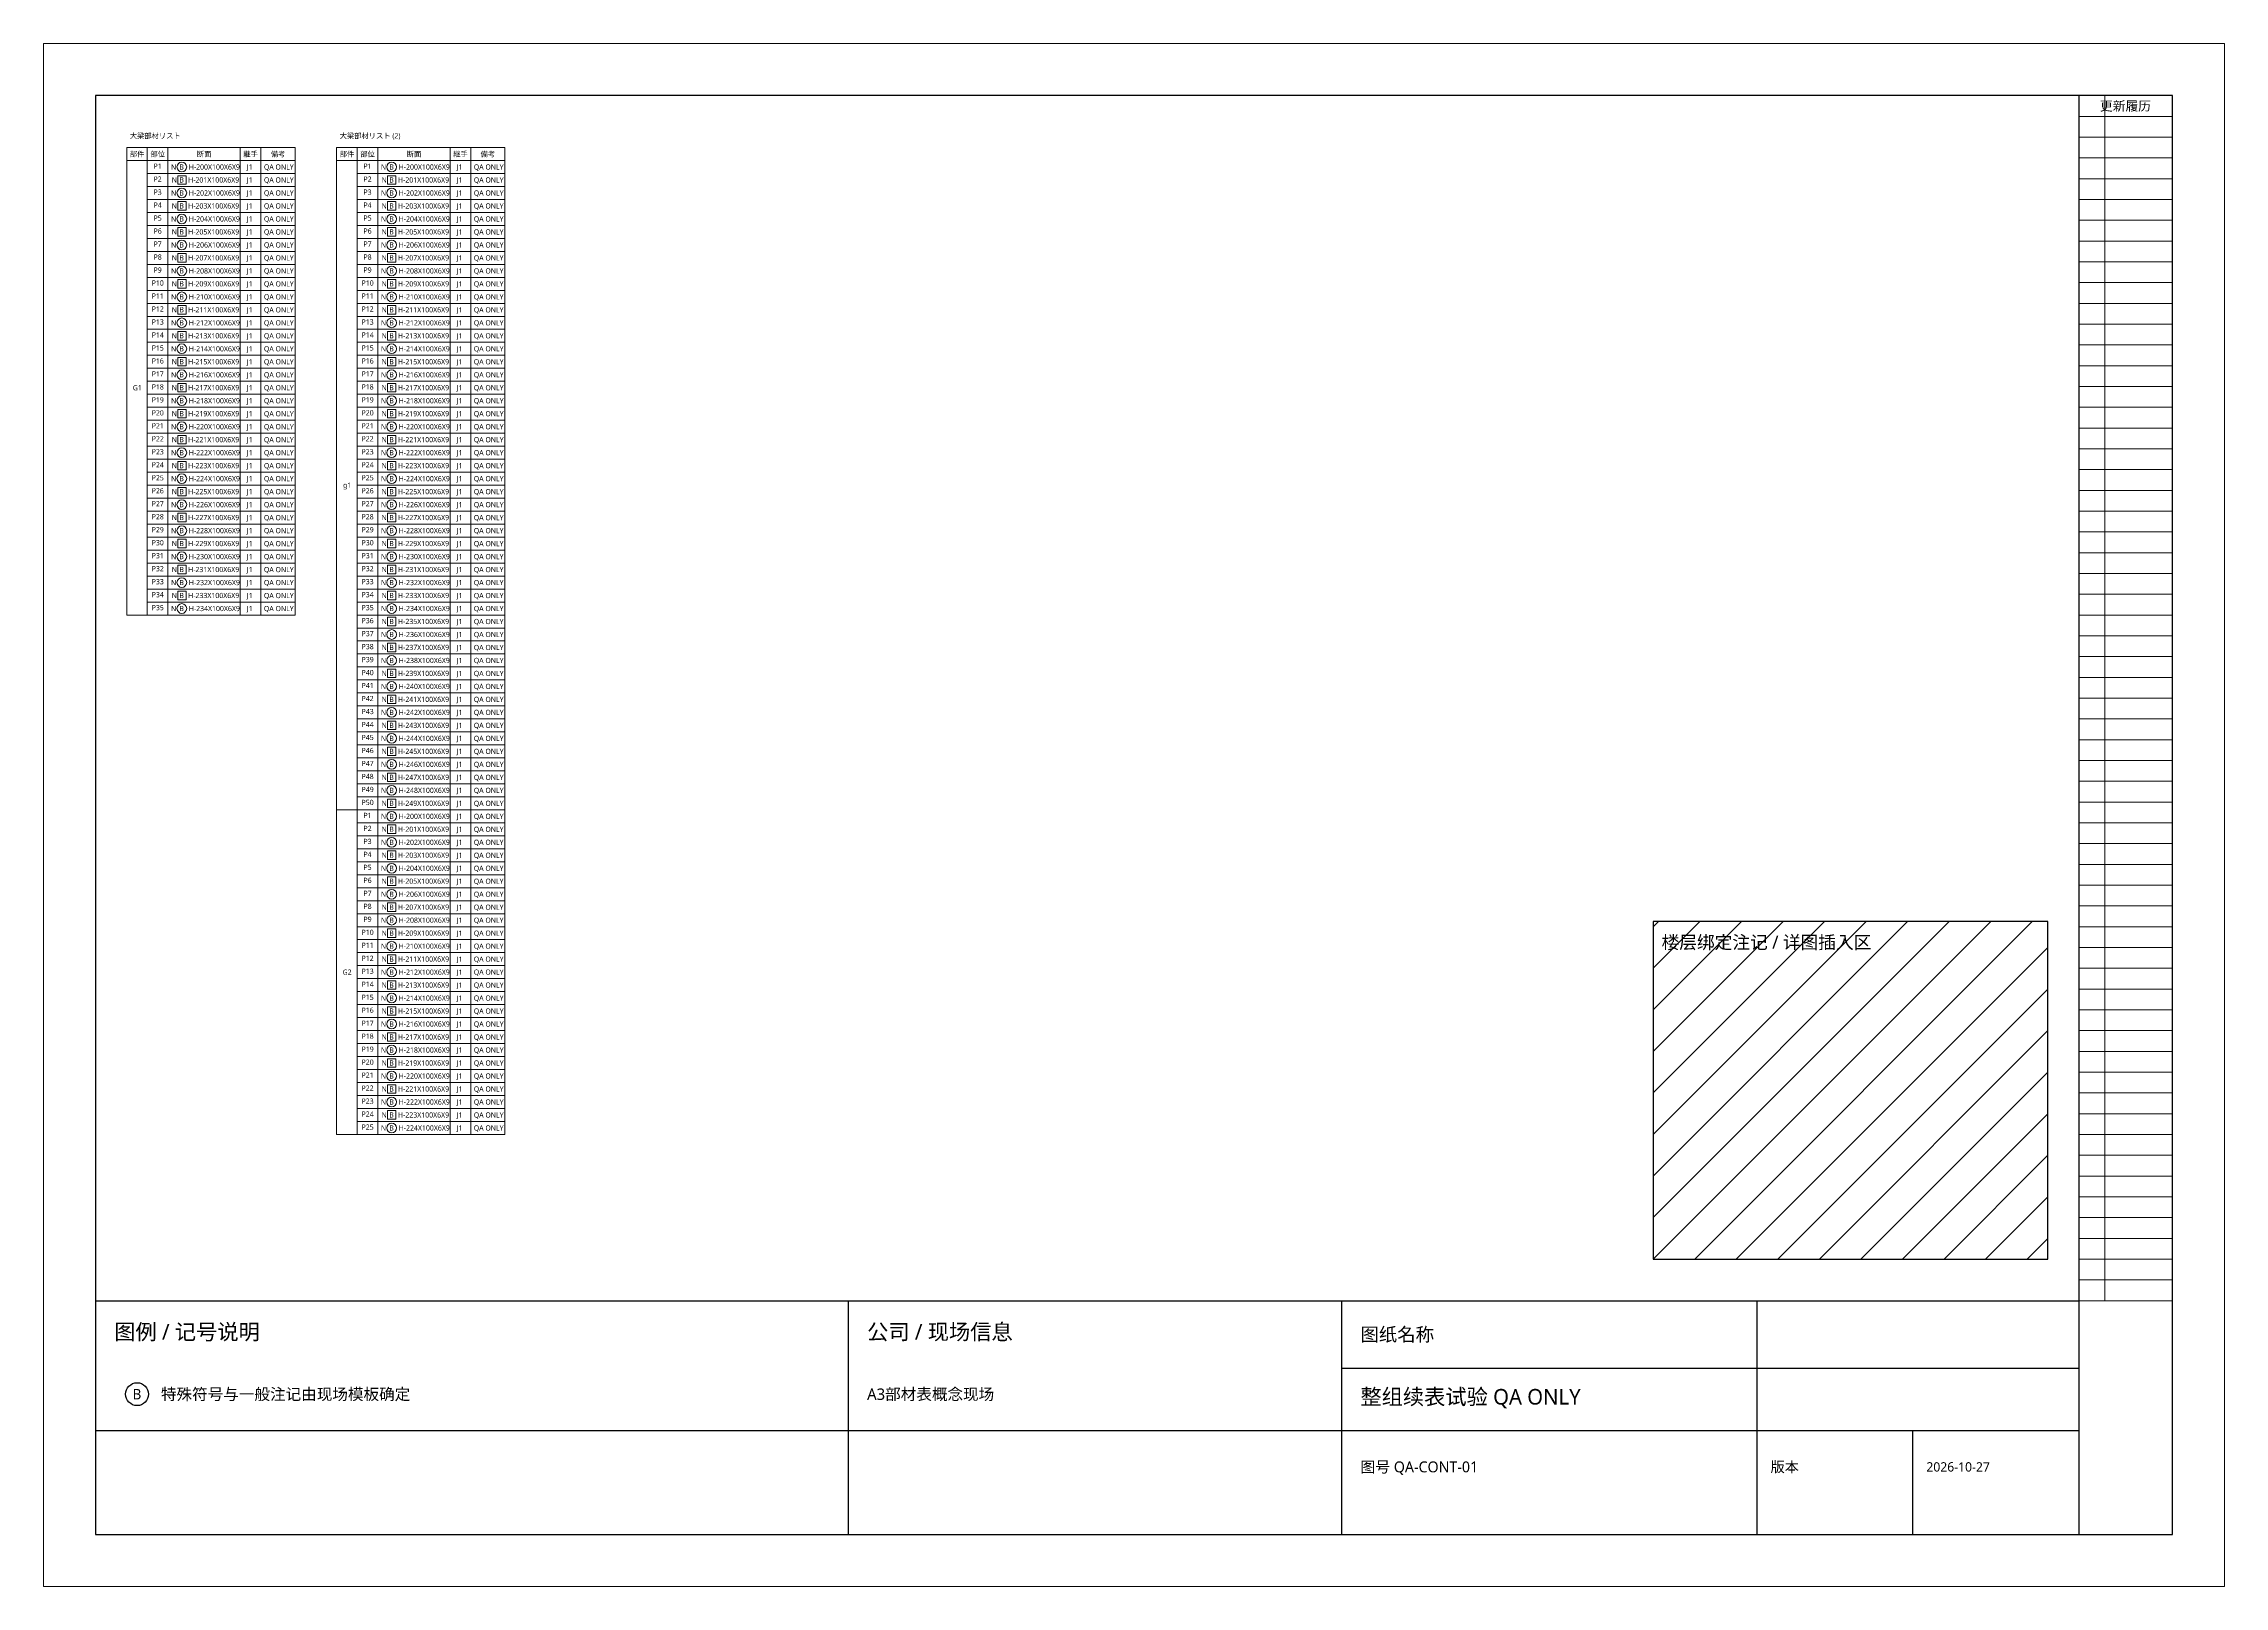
# Model space of a CAD drawing. Header units: millimetres. Extents: x 0 to 420, y 0 to 297.
import ezdxf

# ---------------------------------------------------------------- set-up
doc = ezdxf.new("R2010")
doc.units = ezdxf.units.MM
for name, color, linetype in [('ALIGN_A3', 8, 'Continuous'), ('BORDER', 7, 'Continuous'), ('FIXED_INFO', 7, 'Continuous'), ('NOTE_INSERT', 6, 'Continuous'), ('REVISION', 1, 'Continuous'), ('TABLE_OOBARI', 3, 'Continuous'), ('TEXT', 7, 'Continuous')]:
    doc.layers.add(name, color=color, linetype=linetype)
doc.styles.add('MDG_CJK', font='NotoSansSC-VF.ttf')

# ---------------------------------------------------------------- blocks, each defined once
blk = doc.blocks.new('MDG_MAT_1FA7D49E33FD522B23D7')
at = {"lineweight": 13}
blk.add_circle((2.09, 0.5), 0.936, dxfattribs=at)
at = {"style": 'MDG_CJK'}
for s, p in [('N', (0, 0)), ('B', (1.62, 0))]:
    blk.add_text(s, height=1, dxfattribs=at).set_placement(p)
blk = doc.blocks.new('MDG_MAT_5EB7D1F36CDFFF83779C')
at = {"lineweight": 13}
for p, q in [((2.76, 1.32), (1.16, 1.32)), ((1.16, 1.32), (1.16, -0.32)), ((2.76, -0.32), (2.76, 1.32)), ((1.16, -0.32), (2.76, -0.32))]:
    blk.add_line(p, q, dxfattribs=at)
at = {"style": 'MDG_CJK'}
for s, p in [('N', (0, 0)), ('B', (1.48, 0))]:
    blk.add_text(s, height=1, dxfattribs=at).set_placement(p)

msp = doc.modelspace()

# ---------------------------------------------------------------- linework, layer by layer
at = {"layer": 'ALIGN_A3', "lineweight": 13}
for p, q in [((420, 297), (0, 297)), ((0, 297), (0, 0)), ((420, 0), (420, 297)), ((0, 0), (420, 0))]:
    msp.add_line(p, q, dxfattribs=at)
at = {"layer": 'BORDER', "lineweight": 30}
for p, q in [((410, 287), (10, 287)), ((10, 287), (10, 10)), ((410, 10), (410, 287)), ((10, 10), (410, 10))]:
    msp.add_line(p, q, dxfattribs=at)
at = {"layer": 'FIXED_INFO', "lineweight": 30}
msp.add_line((10, 55), (392, 55), dxfattribs=at)
at = {"layer": 'FIXED_INFO', "lineweight": 25}
for p, q in [((155, 10), (155, 55)), ((250, 10), (250, 55)), ((330, 10), (330, 55)), ((250, 42), (392, 42)), ((10, 30), (392, 30)), ((360, 10), (360, 30))]:
    msp.add_line(p, q, dxfattribs=at)
at = {"layer": 'FIXED_INFO'}
msp.add_circle((18, 37), 2.2, dxfattribs=at)
at = {"layer": 'NOTE_INSERT', "lineweight": 25}
for p, q in [((386, 128), (310, 128)), ((310, 128), (310, 63)), ((386, 63), (386, 128)), ((310, 63), (386, 63))]:
    msp.add_line(p, q, dxfattribs=at)
at = {"layer": 'NOTE_INSERT', "lineweight": 9}
for p, q in [((310, 63), (375, 128)), ((310, 71), (367, 128)), ((310, 79), (359, 128)), ((310, 87), (351, 128)), ((310, 95), (343, 128)), ((310, 103), (335, 128)), ((310, 111), (327, 128)), ((310, 119), (319, 128)), ((310, 127), (311, 128)), ((318, 63), (383, 128)), ((326, 63), (386, 123)), ((334, 63), (386, 115)), ((342, 63), (386, 107)), ((350, 63), (386, 99)), ((358, 63), (386, 91)), ((366, 63), (386, 83)), ((374, 63), (386, 75)), ((382, 63), (386, 67))]:
    msp.add_line(p, q, dxfattribs=at)
at = {"layer": 'REVISION', "lineweight": 30}
msp.add_line((392, 10), (392, 287), dxfattribs=at)
at = {"layer": 'REVISION', "lineweight": 13}
for p, q in [((392, 287), (410, 287)), ((392, 283), (410, 283)), ((392, 279), (410, 279)), ((392, 275), (410, 275)), ((392, 271), (410, 271)), ((392, 267), (410, 267)), ((392, 263), (410, 263)), ((392, 259), (410, 259)), ((392, 255), (410, 255)), ((392, 251), (410, 251)), ((392, 247), (410, 247)), ((392, 243), (410, 243)), ((392, 239), (410, 239)), ((392, 235), (410, 235)), ((392, 231), (410, 231)), ((392, 227), (410, 227)), ((392, 223), (410, 223)), ((392, 219), (410, 219)), ((392, 215), (410, 215)), ((392, 211), (410, 211)), ((392, 207), (410, 207)), ((392, 203), (410, 203)), ((392, 199), (410, 199)), ((392, 195), (410, 195)), ((392, 191), (410, 191)), ((392, 187), (410, 187)), ((392, 183), (410, 183)), ((392, 179), (410, 179)), ((392, 175), (410, 175)), ((392, 171), (410, 171)), ((392, 167), (410, 167)), ((392, 163), (410, 163)), ((392, 159), (410, 159)), ((392, 155), (410, 155)), ((392, 151), (410, 151)), ((392, 147), (410, 147)), ((392, 143), (410, 143)), ((392, 139), (410, 139)), ((392, 135), (410, 135)), ((392, 131), (410, 131)), ((392, 127), (410, 127)), ((392, 123), (410, 123)), ((392, 119), (410, 119)), ((392, 115), (410, 115)), ((392, 111), (410, 111)), ((392, 107), (410, 107)), ((392, 103), (410, 103)), ((392, 99), (410, 99)), ((392, 95), (410, 95)), ((392, 91), (410, 91)), ((392, 87), (410, 87)), ((392, 83), (410, 83)), ((392, 79), (410, 79)), ((392, 75), (410, 75)), ((392, 71), (410, 71)), ((392, 67), (410, 67)), ((392, 63), (410, 63)), ((392, 59), (410, 59)), ((392, 55), (410, 55))]:
    msp.add_line(p, q, dxfattribs=at)
at = {"layer": 'REVISION', "lineweight": 15}
msp.add_line((397, 55), (397, 287), dxfattribs=at)
at = {"layer": 'TABLE_OOBARI', "lineweight": 13}
for p, q in [((48.42, 277), (16, 277)), ((16, 277), (16, 187)), ((16, 274.5), (48.42, 274.5)), ((48.42, 187), (48.42, 277)), ((88.84, 277), (56.42, 277)), ((56.42, 277), (56.42, 87)), ((56.42, 274.5), (88.84, 274.5)), ((88.84, 87), (88.84, 277)), ((16, 187), (48.42, 187)), ((56.42, 87), (88.84, 87))]:
    msp.add_line(p, q, dxfattribs=at)
at = {"layer": 'TABLE_OOBARI', "lineweight": 9}
for p, q in [((19.96, 187), (19.96, 277)), ((23.93, 187), (23.93, 277)), ((37.86, 187), (37.86, 277)), ((41.83, 187), (41.83, 277)), ((60.39, 87), (60.39, 277)), ((64.35, 87), (64.35, 277)), ((78.28, 87), (78.28, 277)), ((82.25, 87), (82.25, 277)), ((19.96, 272), (48.42, 272)), ((19.96, 269.5), (48.42, 269.5)), ((60.39, 272), (88.84, 272)), ((60.39, 269.5), (88.84, 269.5)), ((19.96, 267), (48.42, 267)), ((60.39, 267), (88.84, 267)), ((19.96, 264.5), (48.42, 264.5)), ((19.96, 262), (48.42, 262)), ((60.39, 264.5), (88.84, 264.5)), ((60.39, 262), (88.84, 262)), ((19.96, 259.5), (48.42, 259.5)), ((19.96, 257), (48.42, 257)), ((60.39, 259.5), (88.84, 259.5)), ((60.39, 257), (88.84, 257)), ((19.96, 254.5), (48.42, 254.5)), ((19.96, 252), (48.42, 252)), ((60.39, 254.5), (88.84, 254.5)), ((60.39, 252), (88.84, 252)), ((19.96, 249.5), (48.42, 249.5)), ((60.39, 249.5), (88.84, 249.5)), ((19.96, 247), (48.42, 247)), ((19.96, 244.5), (48.42, 244.5)), ((60.39, 247), (88.84, 247)), ((60.39, 244.5), (88.84, 244.5)), ((19.96, 242), (48.42, 242)), ((19.96, 239.5), (48.42, 239.5)), ((60.39, 242), (88.84, 242)), ((60.39, 239.5), (88.84, 239.5)), ((19.96, 237), (48.42, 237)), ((60.39, 237), (88.84, 237)), ((19.96, 234.5), (48.42, 234.5)), ((19.96, 232), (48.42, 232)), ((60.39, 234.5), (88.84, 234.5)), ((60.39, 232), (88.84, 232)), ((19.96, 229.5), (48.42, 229.5)), ((19.96, 227), (48.42, 227)), ((60.39, 229.5), (88.84, 229.5)), ((60.39, 227), (88.84, 227)), ((19.96, 224.5), (48.42, 224.5)), ((60.39, 224.5), (88.84, 224.5)), ((19.96, 222), (48.42, 222)), ((19.96, 219.5), (48.42, 219.5)), ((60.39, 222), (88.84, 222)), ((60.39, 219.5), (88.84, 219.5)), ((19.96, 217), (48.42, 217)), ((19.96, 214.5), (48.42, 214.5)), ((60.39, 217), (88.84, 217)), ((60.39, 214.5), (88.84, 214.5)), ((19.96, 212), (48.42, 212)), ((60.39, 212), (88.84, 212)), ((19.96, 209.5), (48.42, 209.5)), ((19.96, 207), (48.42, 207)), ((60.39, 209.5), (88.84, 209.5)), ((60.39, 207), (88.84, 207)), ((19.96, 204.5), (48.42, 204.5)), ((19.96, 202), (48.42, 202)), ((60.39, 204.5), (88.84, 204.5)), ((60.39, 202), (88.84, 202)), ((19.96, 199.5), (48.42, 199.5)), ((60.39, 199.5), (88.84, 199.5)), ((19.96, 197), (48.42, 197)), ((19.96, 194.5), (48.42, 194.5)), ((60.39, 197), (88.84, 197)), ((60.39, 194.5), (88.84, 194.5)), ((19.96, 192), (48.42, 192)), ((19.96, 189.5), (48.42, 189.5)), ((60.39, 192), (88.84, 192)), ((60.39, 189.5), (88.84, 189.5)), ((16, 187), (48.42, 187)), ((60.39, 187), (88.84, 187)), ((60.39, 184.5), (88.84, 184.5)), ((60.39, 182), (88.84, 182)), ((60.39, 179.5), (88.84, 179.5)), ((60.39, 177), (88.84, 177)), ((60.39, 174.5), (88.84, 174.5)), ((60.39, 172), (88.84, 172)), ((60.39, 169.5), (88.84, 169.5)), ((60.39, 167), (88.84, 167)), ((60.39, 164.5), (88.84, 164.5)), ((60.39, 162), (88.84, 162)), ((60.39, 159.5), (88.84, 159.5)), ((60.39, 157), (88.84, 157)), ((60.39, 154.5), (88.84, 154.5)), ((60.39, 152), (88.84, 152)), ((56.42, 149.5), (88.84, 149.5)), ((60.39, 147), (88.84, 147)), ((60.39, 144.5), (88.84, 144.5)), ((60.39, 142), (88.84, 142)), ((60.39, 139.5), (88.84, 139.5)), ((60.39, 137), (88.84, 137)), ((60.39, 134.5), (88.84, 134.5)), ((60.39, 132), (88.84, 132)), ((60.39, 129.5), (88.84, 129.5)), ((60.39, 127), (88.84, 127)), ((60.39, 124.5), (88.84, 124.5)), ((60.39, 122), (88.84, 122)), ((60.39, 119.5), (88.84, 119.5)), ((60.39, 117), (88.84, 117)), ((60.39, 114.5), (88.84, 114.5)), ((60.39, 112), (88.84, 112)), ((60.39, 109.5), (88.84, 109.5)), ((60.39, 107), (88.84, 107)), ((60.39, 104.5), (88.84, 104.5)), ((60.39, 102), (88.84, 102)), ((60.39, 99.5), (88.84, 99.5)), ((60.39, 97), (88.84, 97)), ((60.39, 94.5), (88.84, 94.5)), ((60.39, 92), (88.84, 92)), ((60.39, 89.5), (88.84, 89.5)), ((56.42, 87), (88.84, 87))]:
    msp.add_line(p, q, dxfattribs=at)

# ---------------------------------------------------------------- block references
at = {"layer": 'TEXT'}
for name, p in [('MDG_MAT_1FA7D49E33FD522B23D7', (24.53, 272.75)), ('MDG_MAT_1FA7D49E33FD522B23D7', (64.96, 272.75)), ('MDG_MAT_1FA7D49E33FD522B23D7', (24.53, 267.75)), ('MDG_MAT_5EB7D1F36CDFFF83779C', (24.67, 270.26)), ('MDG_MAT_1FA7D49E33FD522B23D7', (64.96, 267.75)), ('MDG_MAT_5EB7D1F36CDFFF83779C', (65.09, 270.26)), ('MDG_MAT_5EB7D1F36CDFFF83779C', (24.67, 265.26)), ('MDG_MAT_5EB7D1F36CDFFF83779C', (65.09, 265.26)), ('MDG_MAT_1FA7D49E33FD522B23D7', (24.53, 262.75)), ('MDG_MAT_5EB7D1F36CDFFF83779C', (24.67, 260.26)), ('MDG_MAT_1FA7D49E33FD522B23D7', (64.96, 262.75)), ('MDG_MAT_5EB7D1F36CDFFF83779C', (65.09, 260.26)), ('MDG_MAT_1FA7D49E33FD522B23D7', (24.53, 257.75)), ('MDG_MAT_5EB7D1F36CDFFF83779C', (24.67, 255.26)), ('MDG_MAT_1FA7D49E33FD522B23D7', (64.96, 257.75)), ('MDG_MAT_5EB7D1F36CDFFF83779C', (65.09, 255.26)), ('MDG_MAT_1FA7D49E33FD522B23D7', (24.53, 252.75)), ('MDG_MAT_1FA7D49E33FD522B23D7', (64.96, 252.75)), ('MDG_MAT_1FA7D49E33FD522B23D7', (24.53, 247.75)), ('MDG_MAT_5EB7D1F36CDFFF83779C', (24.67, 250.26)), ('MDG_MAT_1FA7D49E33FD522B23D7', (64.96, 247.75)), ('MDG_MAT_5EB7D1F36CDFFF83779C', (65.09, 250.26)), ('MDG_MAT_1FA7D49E33FD522B23D7', (24.53, 242.75)), ('MDG_MAT_5EB7D1F36CDFFF83779C', (24.67, 245.26)), ('MDG_MAT_1FA7D49E33FD522B23D7', (64.96, 242.75)), ('MDG_MAT_5EB7D1F36CDFFF83779C', (65.09, 245.26)), ('MDG_MAT_5EB7D1F36CDFFF83779C', (24.67, 240.26)), ('MDG_MAT_5EB7D1F36CDFFF83779C', (65.09, 240.26)), ('MDG_MAT_1FA7D49E33FD522B23D7', (24.53, 237.75)), ('MDG_MAT_5EB7D1F36CDFFF83779C', (24.67, 235.26)), ('MDG_MAT_1FA7D49E33FD522B23D7', (64.96, 237.75)), ('MDG_MAT_5EB7D1F36CDFFF83779C', (65.09, 235.26)), ('MDG_MAT_1FA7D49E33FD522B23D7', (24.53, 232.75)), ('MDG_MAT_5EB7D1F36CDFFF83779C', (24.67, 230.26)), ('MDG_MAT_1FA7D49E33FD522B23D7', (64.96, 232.75)), ('MDG_MAT_5EB7D1F36CDFFF83779C', (65.09, 230.26)), ('MDG_MAT_1FA7D49E33FD522B23D7', (24.53, 227.75)), ('MDG_MAT_1FA7D49E33FD522B23D7', (64.96, 227.75)), ('MDG_MAT_1FA7D49E33FD522B23D7', (24.53, 222.75)), ('MDG_MAT_5EB7D1F36CDFFF83779C', (24.67, 225.26)), ('MDG_MAT_1FA7D49E33FD522B23D7', (64.96, 222.75)), ('MDG_MAT_5EB7D1F36CDFFF83779C', (65.09, 225.26)), ('MDG_MAT_1FA7D49E33FD522B23D7', (24.53, 217.75)), ('MDG_MAT_5EB7D1F36CDFFF83779C', (24.67, 220.26)), ('MDG_MAT_1FA7D49E33FD522B23D7', (64.96, 217.75)), ('MDG_MAT_5EB7D1F36CDFFF83779C', (65.09, 220.26)), ('MDG_MAT_5EB7D1F36CDFFF83779C', (24.67, 215.26)), ('MDG_MAT_5EB7D1F36CDFFF83779C', (65.09, 215.26)), ('MDG_MAT_1FA7D49E33FD522B23D7', (24.53, 212.75)), ('MDG_MAT_5EB7D1F36CDFFF83779C', (24.67, 210.26)), ('MDG_MAT_1FA7D49E33FD522B23D7', (64.96, 212.75)), ('MDG_MAT_5EB7D1F36CDFFF83779C', (65.09, 210.26)), ('MDG_MAT_1FA7D49E33FD522B23D7', (24.53, 207.75)), ('MDG_MAT_5EB7D1F36CDFFF83779C', (24.67, 205.26)), ('MDG_MAT_1FA7D49E33FD522B23D7', (64.96, 207.75)), ('MDG_MAT_5EB7D1F36CDFFF83779C', (65.09, 205.26)), ('MDG_MAT_1FA7D49E33FD522B23D7', (24.53, 202.75)), ('MDG_MAT_1FA7D49E33FD522B23D7', (64.96, 202.75)), ('MDG_MAT_1FA7D49E33FD522B23D7', (24.53, 197.75)), ('MDG_MAT_5EB7D1F36CDFFF83779C', (24.67, 200.26)), ('MDG_MAT_1FA7D49E33FD522B23D7', (64.96, 197.75)), ('MDG_MAT_5EB7D1F36CDFFF83779C', (65.09, 200.26)), ('MDG_MAT_1FA7D49E33FD522B23D7', (24.53, 192.75)), ('MDG_MAT_5EB7D1F36CDFFF83779C', (24.67, 195.26)), ('MDG_MAT_1FA7D49E33FD522B23D7', (64.96, 192.75)), ('MDG_MAT_5EB7D1F36CDFFF83779C', (65.09, 195.26)), ('MDG_MAT_1FA7D49E33FD522B23D7', (24.53, 187.75)), ('MDG_MAT_5EB7D1F36CDFFF83779C', (24.67, 190.26)), ('MDG_MAT_1FA7D49E33FD522B23D7', (64.96, 187.75)), ('MDG_MAT_5EB7D1F36CDFFF83779C', (65.09, 190.26)), ('MDG_MAT_5EB7D1F36CDFFF83779C', (65.09, 185.26)), ('MDG_MAT_1FA7D49E33FD522B23D7', (64.96, 182.75)), ('MDG_MAT_5EB7D1F36CDFFF83779C', (65.09, 180.26)), ('MDG_MAT_1FA7D49E33FD522B23D7', (64.96, 177.75)), ('MDG_MAT_5EB7D1F36CDFFF83779C', (65.09, 175.26)), ('MDG_MAT_1FA7D49E33FD522B23D7', (64.96, 172.75)), ('MDG_MAT_1FA7D49E33FD522B23D7', (64.96, 167.75)), ('MDG_MAT_5EB7D1F36CDFFF83779C', (65.09, 170.26)), ('MDG_MAT_1FA7D49E33FD522B23D7', (64.96, 162.75)), ('MDG_MAT_5EB7D1F36CDFFF83779C', (65.09, 165.26)), ('MDG_MAT_5EB7D1F36CDFFF83779C', (65.09, 160.26)), ('MDG_MAT_1FA7D49E33FD522B23D7', (64.96, 157.75)), ('MDG_MAT_5EB7D1F36CDFFF83779C', (65.09, 155.26)), ('MDG_MAT_1FA7D49E33FD522B23D7', (64.96, 152.75)), ('MDG_MAT_5EB7D1F36CDFFF83779C', (65.09, 150.26)), ('MDG_MAT_1FA7D49E33FD522B23D7', (64.96, 147.75)), ('MDG_MAT_1FA7D49E33FD522B23D7', (64.96, 142.75)), ('MDG_MAT_5EB7D1F36CDFFF83779C', (65.09, 145.26)), ('MDG_MAT_1FA7D49E33FD522B23D7', (64.96, 137.75)), ('MDG_MAT_5EB7D1F36CDFFF83779C', (65.09, 140.26)), ('MDG_MAT_5EB7D1F36CDFFF83779C', (65.09, 135.26)), ('MDG_MAT_1FA7D49E33FD522B23D7', (64.96, 132.75)), ('MDG_MAT_5EB7D1F36CDFFF83779C', (65.09, 130.26)), ('MDG_MAT_1FA7D49E33FD522B23D7', (64.96, 127.75)), ('MDG_MAT_5EB7D1F36CDFFF83779C', (65.09, 125.26)), ('MDG_MAT_1FA7D49E33FD522B23D7', (64.96, 122.75)), ('MDG_MAT_1FA7D49E33FD522B23D7', (64.96, 117.75)), ('MDG_MAT_5EB7D1F36CDFFF83779C', (65.09, 120.26)), ('MDG_MAT_1FA7D49E33FD522B23D7', (64.96, 112.75)), ('MDG_MAT_5EB7D1F36CDFFF83779C', (65.09, 115.26)), ('MDG_MAT_5EB7D1F36CDFFF83779C', (65.09, 110.26)), ('MDG_MAT_1FA7D49E33FD522B23D7', (64.96, 107.75)), ('MDG_MAT_5EB7D1F36CDFFF83779C', (65.09, 105.26)), ('MDG_MAT_1FA7D49E33FD522B23D7', (64.96, 102.75)), ('MDG_MAT_5EB7D1F36CDFFF83779C', (65.09, 100.26)), ('MDG_MAT_1FA7D49E33FD522B23D7', (64.96, 97.75)), ('MDG_MAT_1FA7D49E33FD522B23D7', (64.96, 92.75)), ('MDG_MAT_5EB7D1F36CDFFF83779C', (65.09, 95.26)), ('MDG_MAT_1FA7D49E33FD522B23D7', (64.96, 87.75)), ('MDG_MAT_5EB7D1F36CDFFF83779C', (65.09, 90.26))]:
    msp.add_blockref(name, p, dxfattribs=at)

# ---------------------------------------------------------------- texts
at = {"layer": 'NOTE_INSERT', "style": 'MDG_CJK'}
msp.add_text('楼层绑定注记 / 详图插入区', height=2.5, dxfattribs=at).set_placement((311.6, 122.75))
at = {"layer": 'REVISION', "style": 'MDG_CJK'}
msp.add_text('更新履历', height=1.8, dxfattribs=at).set_placement((396.04, 284.1))
at = {"layer": 'TEXT', "style": 'MDG_CJK'}
for s, height, p in [('大梁部材リスト', 1, (16.6, 278.75)), ('大梁部材リスト (2)', 1, (57.02, 278.75)), ('部件', 1, (16.61, 275.25)), ('部位', 1, (20.57, 275.25)), ('P1', 1, (21.18, 272.92)), ('H-200X100X6X9', 1, (27.96, 272.75)), ('断面', 1, (29.52, 275.25)), ('継手', 1, (38.47, 275.25)), ('J1', 1, (39.14, 272.75)), ('QA ONLY', 1, (42.43, 272.75)), ('備考', 1, (43.75, 275.25)), ('部件', 1, (57.03, 275.25)), ('部位', 1, (60.99, 275.25)), ('P1', 1, (61.6, 272.92)), ('H-200X100X6X9', 1, (68.39, 272.75)), ('断面', 1, (69.94, 275.25)), ('継手', 1, (78.89, 275.25)), ('J1', 1, (79.56, 272.75)), ('QA ONLY', 1, (82.85, 272.75)), ('備考', 1, (84.17, 275.25)), ('P2', 1, (21.18, 270.42)), ('P3', 1, (21.18, 267.92)), ('H-201X100X6X9', 1, (27.83, 270.26)), ('J1', 1, (39.14, 270.25)), ('QA ONLY', 1, (42.43, 270.25)), ('P2', 1, (61.6, 270.42)), ('P3', 1, (61.6, 267.92)), ('H-201X100X6X9', 1, (68.25, 270.26)), ('J1', 1, (79.56, 270.25)), ('QA ONLY', 1, (82.85, 270.25)), ('P4', 1, (21.18, 265.42)), ('H-203X100X6X9', 1, (27.83, 265.26)), ('H-202X100X6X9', 1, (27.96, 267.75)), ('J1', 1, (39.14, 267.75)), ('J1', 1, (39.14, 265.25)), ('QA ONLY', 1, (42.43, 267.75)), ('QA ONLY', 1, (42.43, 265.25)), ('P4', 1, (61.6, 265.42)), ('H-203X100X6X9', 1, (68.25, 265.26)), ('H-202X100X6X9', 1, (68.39, 267.75)), ('J1', 1, (79.56, 267.75)), ('J1', 1, (79.56, 265.25)), ('QA ONLY', 1, (82.85, 267.75)), ('QA ONLY', 1, (82.85, 265.25)), ('P5', 1, (21.18, 262.92)), ('P6', 1, (21.18, 260.42)), ('H-205X100X6X9', 1, (27.83, 260.26)), ('H-204X100X6X9', 1, (27.96, 262.75)), ('J1', 1, (39.14, 262.75)), ('J1', 1, (39.14, 260.25)), ('QA ONLY', 1, (42.43, 262.75)), ('QA ONLY', 1, (42.43, 260.25)), ('P5', 1, (61.6, 262.92)), ('P6', 1, (61.6, 260.42)), ('H-205X100X6X9', 1, (68.25, 260.26)), ('H-204X100X6X9', 1, (68.39, 262.75)), ('J1', 1, (79.56, 262.75)), ('J1', 1, (79.56, 260.25)), ('QA ONLY', 1, (82.85, 262.75)), ('QA ONLY', 1, (82.85, 260.25)), ('P7', 1, (21.18, 257.92)), ('P8', 1, (21.18, 255.42)), ('H-207X100X6X9', 1, (27.83, 255.26)), ('H-206X100X6X9', 1, (27.96, 257.75)), ('J1', 1, (39.14, 257.75)), ('J1', 1, (39.14, 255.25)), ('QA ONLY', 1, (42.43, 257.75)), ('QA ONLY', 1, (42.43, 255.25)), ('P7', 1, (61.6, 257.92)), ('P8', 1, (61.6, 255.42)), ('H-207X100X6X9', 1, (68.25, 255.26)), ('H-206X100X6X9', 1, (68.39, 257.75)), ('J1', 1, (79.56, 257.75)), ('J1', 1, (79.56, 255.25)), ('QA ONLY', 1, (82.85, 257.75)), ('QA ONLY', 1, (82.85, 255.25)), ('P9', 1, (21.18, 252.92)), ('H-208X100X6X9', 1, (27.96, 252.75)), ('J1', 1, (39.14, 252.75)), ('QA ONLY', 1, (42.43, 252.75)), ('P9', 1, (61.6, 252.92)), ('H-208X100X6X9', 1, (68.39, 252.75)), ('J1', 1, (79.56, 252.75)), ('QA ONLY', 1, (82.85, 252.75)), ('P10', 1, (20.82, 250.42)), ('P11', 1, (20.82, 247.92)), ('H-209X100X6X9', 1, (27.83, 250.26)), ('H-210X100X6X9', 1, (27.96, 247.75)), ('J1', 1, (39.14, 250.25)), ('J1', 1, (39.14, 247.75)), ('QA ONLY', 1, (42.43, 250.25)), ('QA ONLY', 1, (42.43, 247.75)), ('P10', 1, (61.24, 250.42)), ('P11', 1, (61.24, 247.92)), ('H-209X100X6X9', 1, (68.25, 250.26)), ('H-210X100X6X9', 1, (68.39, 247.75)), ('J1', 1, (79.56, 250.25)), ('J1', 1, (79.56, 247.75)), ('QA ONLY', 1, (82.85, 250.25)), ('QA ONLY', 1, (82.85, 247.75)), ('P12', 1, (20.82, 245.42)), ('P13', 1, (20.82, 242.92)), ('H-211X100X6X9', 1, (27.83, 245.26)), ('H-212X100X6X9', 1, (27.96, 242.75)), ('J1', 1, (39.14, 245.25)), ('J1', 1, (39.14, 242.75)), ('QA ONLY', 1, (42.43, 245.25)), ('QA ONLY', 1, (42.43, 242.75)), ('P12', 1, (61.24, 245.42)), ('P13', 1, (61.24, 242.92)), ('H-211X100X6X9', 1, (68.25, 245.26)), ('H-212X100X6X9', 1, (68.39, 242.75)), ('J1', 1, (79.56, 245.25)), ('J1', 1, (79.56, 242.75)), ('QA ONLY', 1, (82.85, 245.25)), ('QA ONLY', 1, (82.85, 242.75)), ('P14', 1, (20.82, 240.42)), ('H-213X100X6X9', 1, (27.83, 240.26)), ('J1', 1, (39.14, 240.25)), ('QA ONLY', 1, (42.43, 240.25)), ('P14', 1, (61.24, 240.42)), ('H-213X100X6X9', 1, (68.25, 240.26)), ('J1', 1, (79.56, 240.25)), ('QA ONLY', 1, (82.85, 240.25)), ('P15', 1, (20.82, 237.92)), ('P16', 1, (20.82, 235.42)), ('H-215X100X6X9', 1, (27.83, 235.26)), ('H-214X100X6X9', 1, (27.96, 237.75)), ('J1', 1, (39.14, 237.75)), ('J1', 1, (39.14, 235.25)), ('QA ONLY', 1, (42.43, 237.75)), ('QA ONLY', 1, (42.43, 235.25)), ('P15', 1, (61.24, 237.92)), ('P16', 1, (61.24, 235.42)), ('H-215X100X6X9', 1, (68.25, 235.26)), ('H-214X100X6X9', 1, (68.39, 237.75)), ('J1', 1, (79.56, 237.75)), ('J1', 1, (79.56, 235.25)), ('QA ONLY', 1, (82.85, 237.75)), ('QA ONLY', 1, (82.85, 235.25)), ('G1', 1, (17.17, 230.25)), ('P17', 1, (20.82, 232.92)), ('P18', 1, (20.82, 230.42)), ('H-217X100X6X9', 1, (27.83, 230.26)), ('H-216X100X6X9', 1, (27.96, 232.75)), ('J1', 1, (39.14, 232.75)), ('J1', 1, (39.14, 230.25)), ('QA ONLY', 1, (42.43, 232.75)), ('QA ONLY', 1, (42.43, 230.25)), ('P17', 1, (61.24, 232.92)), ('P18', 1, (61.24, 230.42)), ('H-217X100X6X9', 1, (68.25, 230.26)), ('H-216X100X6X9', 1, (68.39, 232.75)), ('J1', 1, (79.56, 232.75)), ('J1', 1, (79.56, 230.25)), ('QA ONLY', 1, (82.85, 232.75)), ('QA ONLY', 1, (82.85, 230.25)), ('P19', 1, (20.82, 227.92)), ('H-218X100X6X9', 1, (27.96, 227.75)), ('J1', 1, (39.14, 227.75)), ('QA ONLY', 1, (42.43, 227.75)), ('P19', 1, (61.24, 227.92)), ('H-218X100X6X9', 1, (68.39, 227.75)), ('J1', 1, (79.56, 227.75)), ('QA ONLY', 1, (82.85, 227.75)), ('P20', 1, (20.82, 225.42)), ('P21', 1, (20.82, 222.92)), ('H-219X100X6X9', 1, (27.83, 225.26)), ('H-220X100X6X9', 1, (27.96, 222.75)), ('J1', 1, (39.14, 225.25)), ('J1', 1, (39.14, 222.75)), ('QA ONLY', 1, (42.43, 225.25)), ('QA ONLY', 1, (42.43, 222.75)), ('P20', 1, (61.24, 225.42)), ('P21', 1, (61.24, 222.92)), ('H-219X100X6X9', 1, (68.25, 225.26)), ('H-220X100X6X9', 1, (68.39, 222.75)), ('J1', 1, (79.56, 225.25)), ('J1', 1, (79.56, 222.75)), ('QA ONLY', 1, (82.85, 225.25)), ('QA ONLY', 1, (82.85, 222.75)), ('P22', 1, (20.82, 220.42)), ('P23', 1, (20.82, 217.92)), ('H-221X100X6X9', 1, (27.83, 220.26)), ('H-222X100X6X9', 1, (27.96, 217.75)), ('J1', 1, (39.14, 220.25)), ('J1', 1, (39.14, 217.75)), ('QA ONLY', 1, (42.43, 220.25)), ('QA ONLY', 1, (42.43, 217.75)), ('P22', 1, (61.24, 220.42)), ('P23', 1, (61.24, 217.92)), ('H-221X100X6X9', 1, (68.25, 220.26)), ('H-222X100X6X9', 1, (68.39, 217.75)), ('J1', 1, (79.56, 220.25)), ('J1', 1, (79.56, 217.75)), ('QA ONLY', 1, (82.85, 220.25)), ('QA ONLY', 1, (82.85, 217.75)), ('P24', 1, (20.82, 215.42)), ('H-223X100X6X9', 1, (27.83, 215.26)), ('J1', 1, (39.14, 215.25)), ('QA ONLY', 1, (42.43, 215.25)), ('P24', 1, (61.24, 215.42)), ('H-223X100X6X9', 1, (68.25, 215.26)), ('J1', 1, (79.56, 215.25)), ('QA ONLY', 1, (82.85, 215.25)), ('P25', 1, (20.82, 212.92)), ('P26', 1, (20.82, 210.42)), ('H-225X100X6X9', 1, (27.83, 210.26)), ('H-224X100X6X9', 1, (27.96, 212.75)), ('J1', 1, (39.14, 212.75)), ('J1', 1, (39.14, 210.25)), ('QA ONLY', 1, (42.43, 212.75)), ('QA ONLY', 1, (42.43, 210.25)), ('g1', 1, (57.68, 211.5)), ('P25', 1, (61.24, 212.92)), ('P26', 1, (61.24, 210.42)), ('H-225X100X6X9', 1, (68.25, 210.26)), ('H-224X100X6X9', 1, (68.39, 212.75)), ('J1', 1, (79.56, 212.75)), ('J1', 1, (79.56, 210.25)), ('QA ONLY', 1, (82.85, 212.75)), ('QA ONLY', 1, (82.85, 210.25)), ('P27', 1, (20.82, 207.92)), ('P28', 1, (20.82, 205.42)), ('H-227X100X6X9', 1, (27.83, 205.26)), ('H-226X100X6X9', 1, (27.96, 207.75)), ('J1', 1, (39.14, 207.75)), ('J1', 1, (39.14, 205.25)), ('QA ONLY', 1, (42.43, 207.75)), ('QA ONLY', 1, (42.43, 205.25)), ('P27', 1, (61.24, 207.92)), ('P28', 1, (61.24, 205.42)), ('H-227X100X6X9', 1, (68.25, 205.26)), ('H-226X100X6X9', 1, (68.39, 207.75)), ('J1', 1, (79.56, 207.75)), ('J1', 1, (79.56, 205.25)), ('QA ONLY', 1, (82.85, 207.75)), ('QA ONLY', 1, (82.85, 205.25)), ('P29', 1, (20.82, 202.92)), ('H-228X100X6X9', 1, (27.96, 202.75)), ('J1', 1, (39.14, 202.75)), ('QA ONLY', 1, (42.43, 202.75)), ('P29', 1, (61.24, 202.92)), ('H-228X100X6X9', 1, (68.39, 202.75)), ('J1', 1, (79.56, 202.75)), ('QA ONLY', 1, (82.85, 202.75)), ('P30', 1, (20.82, 200.42)), ('P31', 1, (20.82, 197.92)), ('H-229X100X6X9', 1, (27.83, 200.26)), ('H-230X100X6X9', 1, (27.96, 197.75)), ('J1', 1, (39.14, 200.25)), ('J1', 1, (39.14, 197.75)), ('QA ONLY', 1, (42.43, 200.25)), ('QA ONLY', 1, (42.43, 197.75)), ('P30', 1, (61.24, 200.42)), ('P31', 1, (61.24, 197.92)), ('H-229X100X6X9', 1, (68.25, 200.26)), ('H-230X100X6X9', 1, (68.39, 197.75)), ('J1', 1, (79.56, 200.25)), ('J1', 1, (79.56, 197.75)), ('QA ONLY', 1, (82.85, 200.25)), ('QA ONLY', 1, (82.85, 197.75)), ('P32', 1, (20.82, 195.42)), ('P33', 1, (20.82, 192.92)), ('H-231X100X6X9', 1, (27.83, 195.26)), ('H-232X100X6X9', 1, (27.96, 192.75)), ('J1', 1, (39.14, 195.25)), ('J1', 1, (39.14, 192.75)), ('QA ONLY', 1, (42.43, 195.25)), ('QA ONLY', 1, (42.43, 192.75)), ('P32', 1, (61.24, 195.42)), ('P33', 1, (61.24, 192.92)), ('H-231X100X6X9', 1, (68.25, 195.26)), ('H-232X100X6X9', 1, (68.39, 192.75)), ('J1', 1, (79.56, 195.25)), ('J1', 1, (79.56, 192.75)), ('QA ONLY', 1, (82.85, 195.25)), ('QA ONLY', 1, (82.85, 192.75)), ('P34', 1, (20.82, 190.42)), ('H-233X100X6X9', 1, (27.83, 190.26)), ('J1', 1, (39.14, 190.25)), ('QA ONLY', 1, (42.43, 190.25)), ('P34', 1, (61.24, 190.42)), ('H-233X100X6X9', 1, (68.25, 190.26)), ('J1', 1, (79.56, 190.25)), ('QA ONLY', 1, (82.85, 190.25)), ('P35', 1, (20.82, 187.92)), ('H-234X100X6X9', 1, (27.96, 187.75)), ('J1', 1, (39.14, 187.75)), ('QA ONLY', 1, (42.43, 187.75)), ('P35', 1, (61.24, 187.92)), ('P36', 1, (61.24, 185.42)), ('H-235X100X6X9', 1, (68.25, 185.26)), ('H-234X100X6X9', 1, (68.39, 187.75)), ('J1', 1, (79.56, 187.75)), ('J1', 1, (79.56, 185.25)), ('QA ONLY', 1, (82.85, 187.75)), ('QA ONLY', 1, (82.85, 185.25)), ('P37', 1, (61.24, 182.92)), ('P38', 1, (61.24, 180.42)), ('H-237X100X6X9', 1, (68.25, 180.26)), ('H-236X100X6X9', 1, (68.39, 182.75)), ('J1', 1, (79.56, 182.75)), ('J1', 1, (79.56, 180.25)), ('QA ONLY', 1, (82.85, 182.75)), ('QA ONLY', 1, (82.85, 180.25)), ('P39', 1, (61.24, 177.92)), ('P40', 1, (61.24, 175.42)), ('H-238X100X6X9', 1, (68.39, 177.75)), ('J1', 1, (79.56, 177.75)), ('QA ONLY', 1, (82.85, 177.75)), ('P41', 1, (61.24, 172.92)), ('H-239X100X6X9', 1, (68.25, 175.26)), ('H-240X100X6X9', 1, (68.39, 172.75)), ('J1', 1, (79.56, 175.25)), ('J1', 1, (79.56, 172.75)), ('QA ONLY', 1, (82.85, 175.25)), ('QA ONLY', 1, (82.85, 172.75)), ('P42', 1, (61.24, 170.42)), ('P43', 1, (61.24, 167.92)), ('H-241X100X6X9', 1, (68.25, 170.26)), ('H-242X100X6X9', 1, (68.39, 167.75)), ('J1', 1, (79.56, 170.25)), ('J1', 1, (79.56, 167.75)), ('QA ONLY', 1, (82.85, 170.25)), ('QA ONLY', 1, (82.85, 167.75)), ('P44', 1, (61.24, 165.42)), ('P45', 1, (61.24, 162.92)), ('H-243X100X6X9', 1, (68.25, 165.26)), ('J1', 1, (79.56, 165.25)), ('QA ONLY', 1, (82.85, 165.25)), ('P46', 1, (61.24, 160.42)), ('H-245X100X6X9', 1, (68.25, 160.26)), ('H-244X100X6X9', 1, (68.39, 162.75)), ('J1', 1, (79.56, 162.75)), ('J1', 1, (79.56, 160.25)), ('QA ONLY', 1, (82.85, 162.75)), ('QA ONLY', 1, (82.85, 160.25)), ('P47', 1, (61.24, 157.92)), ('P48', 1, (61.24, 155.42)), ('H-247X100X6X9', 1, (68.25, 155.26)), ('H-246X100X6X9', 1, (68.39, 157.75)), ('J1', 1, (79.56, 157.75)), ('J1', 1, (79.56, 155.25)), ('QA ONLY', 1, (82.85, 157.75)), ('QA ONLY', 1, (82.85, 155.25)), ('P49', 1, (61.24, 152.92)), ('P50', 1, (61.24, 150.42)), ('H-249X100X6X9', 1, (68.25, 150.26)), ('H-248X100X6X9', 1, (68.39, 152.75)), ('J1', 1, (79.56, 152.75)), ('J1', 1, (79.56, 150.25)), ('QA ONLY', 1, (82.85, 152.75)), ('QA ONLY', 1, (82.85, 150.25)), ('P1', 1, (61.6, 147.92)), ('H-200X100X6X9', 1, (68.39, 147.75)), ('J1', 1, (79.56, 147.75)), ('QA ONLY', 1, (82.85, 147.75)), ('P2', 1, (61.6, 145.42)), ('P3', 1, (61.6, 142.92)), ('H-201X100X6X9', 1, (68.25, 145.26)), ('H-202X100X6X9', 1, (68.39, 142.75)), ('J1', 1, (79.56, 145.25)), ('J1', 1, (79.56, 142.75)), ('QA ONLY', 1, (82.85, 145.25)), ('QA ONLY', 1, (82.85, 142.75)), ('P4', 1, (61.6, 140.42)), ('P5', 1, (61.6, 137.92)), ('H-203X100X6X9', 1, (68.25, 140.26)), ('H-204X100X6X9', 1, (68.39, 137.75)), ('J1', 1, (79.56, 140.25)), ('J1', 1, (79.56, 137.75)), ('QA ONLY', 1, (82.85, 140.25)), ('QA ONLY', 1, (82.85, 137.75)), ('P6', 1, (61.6, 135.42)), ('H-205X100X6X9', 1, (68.25, 135.26)), ('J1', 1, (79.56, 135.25)), ('QA ONLY', 1, (82.85, 135.25)), ('P7', 1, (61.6, 132.92)), ('P8', 1, (61.6, 130.42)), ('H-207X100X6X9', 1, (68.25, 130.26)), ('H-206X100X6X9', 1, (68.39, 132.75)), ('J1', 1, (79.56, 132.75)), ('J1', 1, (79.56, 130.25)), ('QA ONLY', 1, (82.85, 132.75)), ('QA ONLY', 1, (82.85, 130.25)), ('P10', 1, (61.24, 125.42)), ('P9', 1, (61.6, 127.92)), ('H-209X100X6X9', 1, (68.25, 125.26)), ('H-208X100X6X9', 1, (68.39, 127.75)), ('J1', 1, (79.56, 127.75)), ('J1', 1, (79.56, 125.25)), ('QA ONLY', 1, (82.85, 127.75)), ('QA ONLY', 1, (82.85, 125.25)), ('P11', 1, (61.24, 122.92)), ('H-210X100X6X9', 1, (68.39, 122.75)), ('J1', 1, (79.56, 122.75)), ('QA ONLY', 1, (82.85, 122.75)), ('G2', 1, (57.59, 117.75)), ('P12', 1, (61.24, 120.42)), ('P13', 1, (61.24, 117.92)), ('H-211X100X6X9', 1, (68.25, 120.26)), ('H-212X100X6X9', 1, (68.39, 117.75)), ('J1', 1, (79.56, 120.25)), ('J1', 1, (79.56, 117.75)), ('QA ONLY', 1, (82.85, 120.25)), ('QA ONLY', 1, (82.85, 117.75)), ('P14', 1, (61.24, 115.42)), ('P15', 1, (61.24, 112.92)), ('H-213X100X6X9', 1, (68.25, 115.26)), ('H-214X100X6X9', 1, (68.39, 112.75)), ('J1', 1, (79.56, 115.25)), ('J1', 1, (79.56, 112.75)), ('QA ONLY', 1, (82.85, 115.25)), ('QA ONLY', 1, (82.85, 112.75)), ('P16', 1, (61.24, 110.42)), ('H-215X100X6X9', 1, (68.25, 110.26)), ('J1', 1, (79.56, 110.25)), ('QA ONLY', 1, (82.85, 110.25)), ('P17', 1, (61.24, 107.92)), ('P18', 1, (61.24, 105.42)), ('H-217X100X6X9', 1, (68.25, 105.26)), ('H-216X100X6X9', 1, (68.39, 107.75)), ('J1', 1, (79.56, 107.75)), ('J1', 1, (79.56, 105.25)), ('QA ONLY', 1, (82.85, 107.75)), ('QA ONLY', 1, (82.85, 105.25)), ('P19', 1, (61.24, 102.92)), ('P20', 1, (61.24, 100.42)), ('H-219X100X6X9', 1, (68.25, 100.26)), ('H-218X100X6X9', 1, (68.39, 102.75)), ('J1', 1, (79.56, 102.75)), ('J1', 1, (79.56, 100.25)), ('QA ONLY', 1, (82.85, 102.75)), ('QA ONLY', 1, (82.85, 100.25)), ('P21', 1, (61.24, 97.92)), ('H-220X100X6X9', 1, (68.39, 97.75)), ('J1', 1, (79.56, 97.75)), ('QA ONLY', 1, (82.85, 97.75)), ('P22', 1, (61.24, 95.42)), ('P23', 1, (61.24, 92.92)), ('H-221X100X6X9', 1, (68.25, 95.26)), ('H-222X100X6X9', 1, (68.39, 92.75)), ('J1', 1, (79.56, 95.25)), ('J1', 1, (79.56, 92.75)), ('QA ONLY', 1, (82.85, 95.25)), ('QA ONLY', 1, (82.85, 92.75)), ('P24', 1, (61.24, 90.42)), ('P25', 1, (61.24, 87.92)), ('H-223X100X6X9', 1, (68.25, 90.26)), ('H-224X100X6X9', 1, (68.39, 87.75)), ('J1', 1, (79.56, 90.25)), ('J1', 1, (79.56, 87.75)), ('QA ONLY', 1, (82.85, 90.25)), ('QA ONLY', 1, (82.85, 87.75)), ('图例 / 记号说明', 3, (13.6, 47.5)), ('公司 / 现场信息', 3, (158.6, 47.5)), ('图纸名称', 2.6, (253.6, 47.2)), ('B', 2, (17.13, 36)), ('特殊符号与一般注记由现场模板确定', 2.2, (22.6, 35.9)), ('A3部材表概念现场', 2.2, (158.6, 35.9)), ('整组续表试验 QA ONLY', 3, (253.6, 35)), ('图号 QA-CONT-01', 2.1, (253.6, 21.95)), ('版本', 2, (332.6, 22)), ('2026-10-27', 1.8, (362.6, 22.1))]:
    msp.add_text(s, height=height, dxfattribs=at).set_placement(p)

doc.saveas('drawing.dxf')
